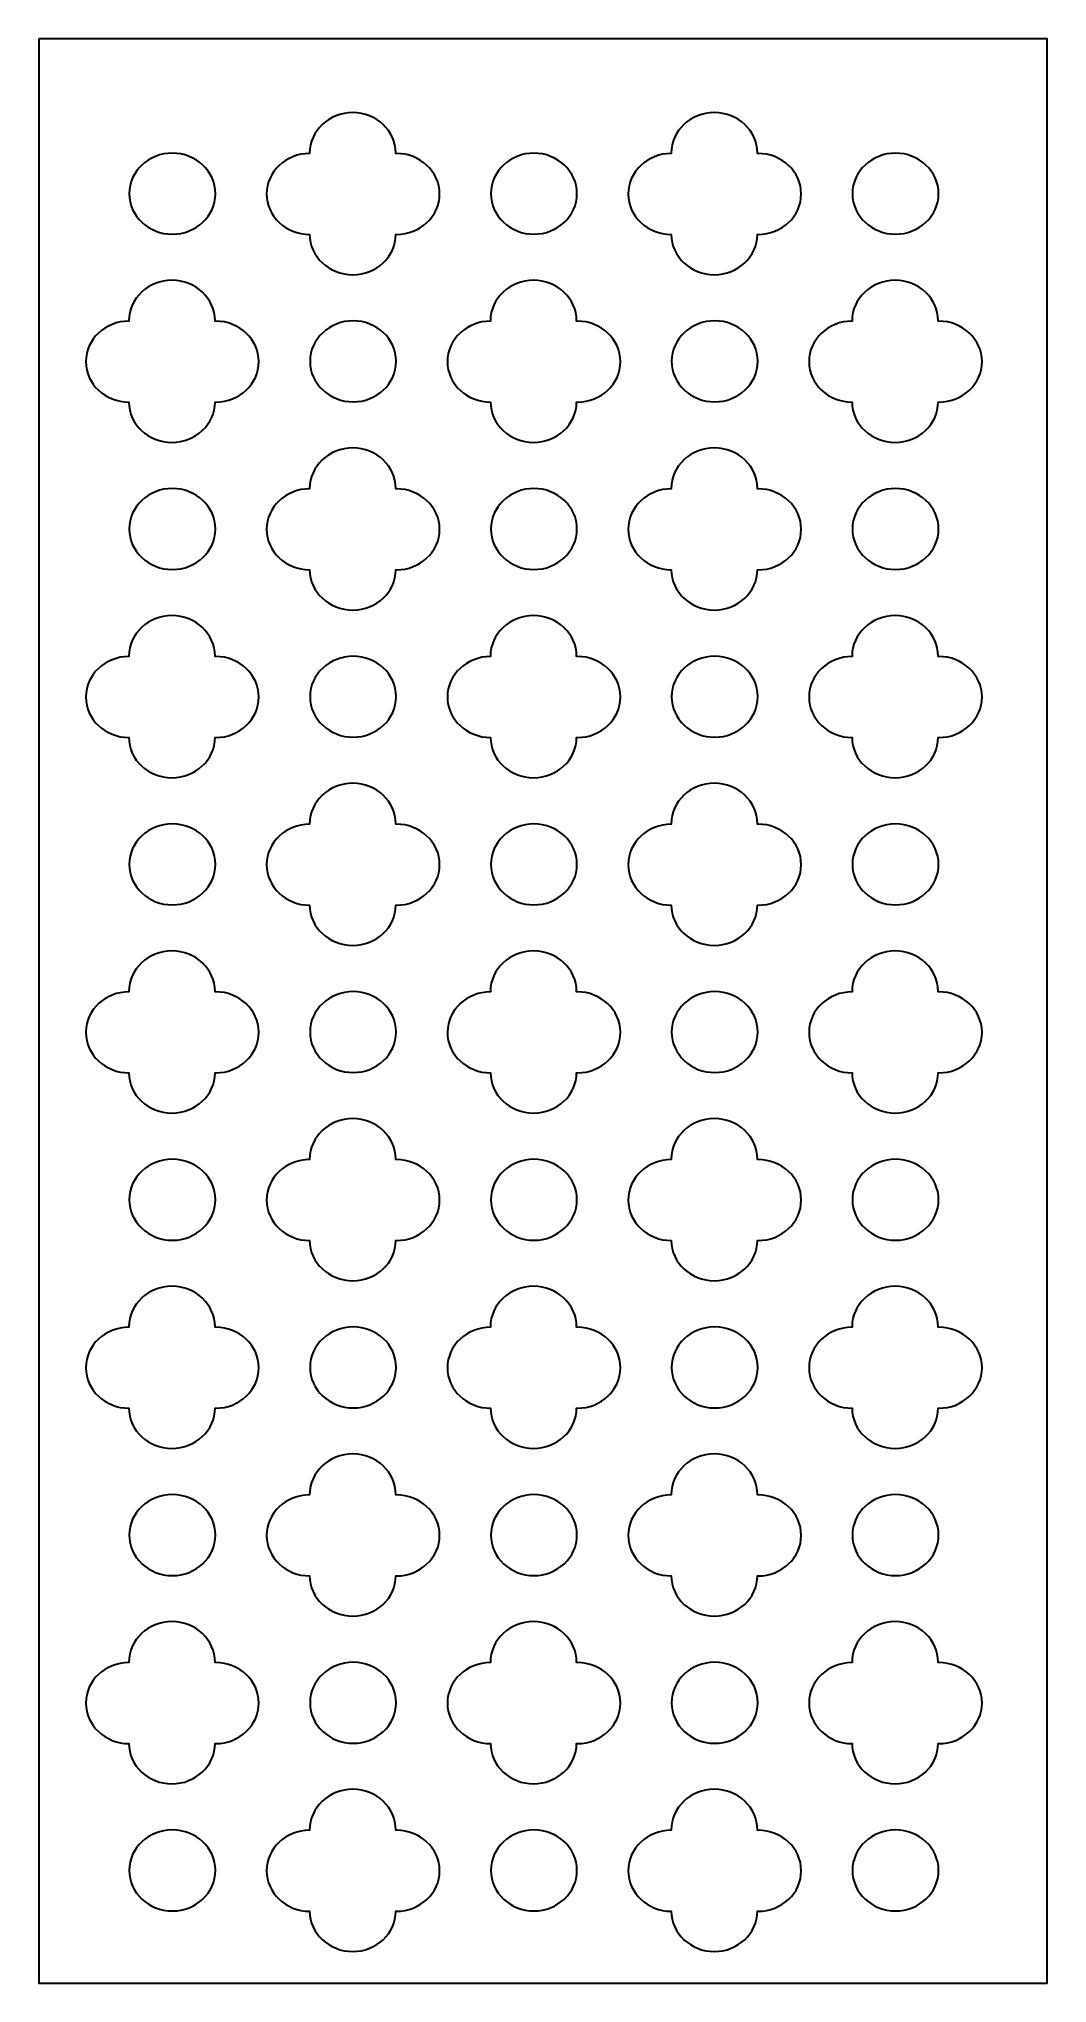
# Model space of a CAD drawing. Header units: centimetres. Extents: x -7.7 to -1.5, y -2.9 to 9.
import ezdxf

# ---------------------------------------------------------------- set-up
doc = ezdxf.new("R2010")
doc.units = ezdxf.units.CM
doc.header["$MEASUREMENT"] = 0
doc.layers.add('layer 1', color=7, linetype='Continuous')

msp = doc.modelspace()

# ---------------------------------------------------------------- linework, layer by layer
at = {"layer": 'layer 1', "color": 250, "lineweight": 30}
for points, knots in [([(-7.68091, 9.00077), (-7.68091, 9.00077), (-1.49953, 9.00077), (-1.49953, 9.00077), (-1.49953, 9.00077), (-1.49953, 5.02672), (-1.49953, 1.05266), (-1.49953, -2.9214), (-1.49953, -2.9214), (-1.49953, -2.9214), (-7.68091, -2.9214), (-7.68091, -2.9214), (-7.68091, -2.9214), (-7.68091, 1.05266), (-7.68091, 5.02672), (-7.68091, 9.00077)], [0, 0, 0, 0, 0.2, 0.2, 0.2, 0.2, 0.4, 0.4, 0.4, 0.4, 0.6, 0.6, 0.6, 0.6, 1, 1, 1, 1]), ([(-6.28475, 8.04976), (-6.28475, 8.18646), (-6.16627, 8.29793), (-6.02088, 8.29811), (-6.02088, 8.29811), (-6.02089, 8.29892), (-6.02091, 8.29973), (-6.02091, 8.30054), (-6.02091, 8.30054), (-6.02091, 8.43734), (-5.90225, 8.54889), (-5.7567, 8.54889), (-5.7567, 8.54889), (-5.61125, 8.54889), (-5.49259, 8.43734), (-5.49259, 8.30054), (-5.49259, 8.30054), (-5.49259, 8.29971), (-5.49261, 8.29888), (-5.49262, 8.29806), (-5.49262, 8.29806), (-5.49113, 8.29809), (-5.48963, 8.29811), (-5.48813, 8.29811), (-5.48813, 8.29811), (-5.34268, 8.29811), (-5.22402, 8.18656), (-5.22402, 8.04976), (-5.22402, 8.04976), (-5.22402, 7.91291), (-5.34268, 7.80136), (-5.48813, 7.80136), (-5.48813, 7.80136), (-5.48962, 7.80136), (-5.49112, 7.80139), (-5.49261, 7.80141), (-5.49261, 7.80141), (-5.49343, 7.66521), (-5.61175, 7.55443), (-5.7567, 7.55443), (-5.7567, 7.55443), (-5.90173, 7.55443), (-6.02004, 7.66519), (-6.02089, 7.80136), (-6.02089, 7.80136), (-6.16628, 7.80155), (-6.28475, 7.91303), (-6.28475, 8.04976)], [0, 0, 0, 0, 0.07692308, 0.07692308, 0.07692308, 0.07692308, 0.15384615, 0.15384615, 0.15384615, 0.15384615, 0.23076923, 0.23076923, 0.23076923, 0.23076923, 0.30769231, 0.30769231, 0.30769231, 0.30769231, 0.38461538, 0.38461538, 0.38461538, 0.38461538, 0.46153846, 0.46153846, 0.46153846, 0.46153846, 0.53846154, 0.53846154, 0.53846154, 0.53846154, 0.61538462, 0.61538462, 0.61538462, 0.61538462, 0.69230769, 0.69230769, 0.69230769, 0.69230769, 0.76923077, 0.76923077, 0.76923077, 0.76923077, 0.84615385, 0.84615385, 0.84615385, 0.84615385, 1, 1, 1, 1]), ([(-4.06783, 8.04976), (-4.06783, 8.18646), (-3.94936, 8.29793), (-3.80396, 8.29811), (-3.80396, 8.29811), (-3.80397, 8.29892), (-3.80399, 8.29973), (-3.80399, 8.30054), (-3.80399, 8.30054), (-3.80399, 8.43734), (-3.68533, 8.54889), (-3.53978, 8.54889), (-3.53978, 8.54889), (-3.39433, 8.54889), (-3.27567, 8.43734), (-3.27567, 8.30054), (-3.27567, 8.30054), (-3.27567, 8.29971), (-3.2757, 8.29888), (-3.2757, 8.29806), (-3.2757, 8.29806), (-3.27421, 8.29809), (-3.27271, 8.29811), (-3.27121, 8.29811), (-3.27121, 8.29811), (-3.12577, 8.29811), (-3.0071, 8.18656), (-3.0071, 8.04976), (-3.0071, 8.04976), (-3.0071, 7.91291), (-3.12577, 7.80136), (-3.27121, 7.80136), (-3.27121, 7.80136), (-3.27271, 7.80136), (-3.2742, 7.80139), (-3.27569, 7.80141), (-3.27569, 7.80141), (-3.27651, 7.66521), (-3.39484, 7.55443), (-3.53978, 7.55443), (-3.53978, 7.55443), (-3.68481, 7.55443), (-3.80312, 7.66519), (-3.80398, 7.80136), (-3.80398, 7.80136), (-3.94936, 7.80155), (-4.06783, 7.91303), (-4.06783, 8.04976)], [0, 0, 0, 0, 0.07692308, 0.07692308, 0.07692308, 0.07692308, 0.15384615, 0.15384615, 0.15384615, 0.15384615, 0.23076923, 0.23076923, 0.23076923, 0.23076923, 0.30769231, 0.30769231, 0.30769231, 0.30769231, 0.38461538, 0.38461538, 0.38461538, 0.38461538, 0.46153846, 0.46153846, 0.46153846, 0.46153846, 0.53846154, 0.53846154, 0.53846154, 0.53846154, 0.61538462, 0.61538462, 0.61538462, 0.61538462, 0.69230769, 0.69230769, 0.69230769, 0.69230769, 0.76923077, 0.76923077, 0.76923077, 0.76923077, 0.84615385, 0.84615385, 0.84615385, 0.84615385, 1, 1, 1, 1]), ([(-7.12701, 8.05169), (-7.12701, 8.18849), (-7.00834, 8.30004), (-6.86279, 8.30004), (-6.86279, 8.30004), (-6.71734, 8.30004), (-6.59868, 8.18849), (-6.59868, 8.05169), (-6.59868, 8.05169), (-6.59868, 7.91484), (-6.71734, 7.80329), (-6.86279, 7.80329), (-6.86279, 7.80329), (-7.00834, 7.80329), (-7.12701, 7.91484), (-7.12701, 8.05169)], [0, 0, 0, 0, 0.2, 0.2, 0.2, 0.2, 0.4, 0.4, 0.4, 0.4, 0.6, 0.6, 0.6, 0.6, 1, 1, 1, 1]), ([(-4.91009, 8.05169), (-4.91009, 8.18849), (-4.79143, 8.30004), (-4.64587, 8.30004), (-4.64587, 8.30004), (-4.50043, 8.30004), (-4.38177, 8.18849), (-4.38177, 8.05169), (-4.38177, 8.05169), (-4.38177, 7.91484), (-4.50043, 7.80329), (-4.64587, 7.80329), (-4.64587, 7.80329), (-4.79143, 7.80329), (-4.91009, 7.91484), (-4.91009, 8.05169)], [0, 0, 0, 0, 0.2, 0.2, 0.2, 0.2, 0.4, 0.4, 0.4, 0.4, 0.6, 0.6, 0.6, 0.6, 1, 1, 1, 1]), ([(-2.69317, 8.05169), (-2.69317, 8.18849), (-2.57451, 8.30004), (-2.42895, 8.30004), (-2.42895, 8.30004), (-2.28351, 8.30004), (-2.16485, 8.18849), (-2.16485, 8.05169), (-2.16485, 8.05169), (-2.16485, 7.91484), (-2.28351, 7.80329), (-2.42895, 7.80329), (-2.42895, 7.80329), (-2.57451, 7.80329), (-2.69317, 7.91484), (-2.69317, 8.05169)], [0, 0, 0, 0, 0.2, 0.2, 0.2, 0.2, 0.4, 0.4, 0.4, 0.4, 0.6, 0.6, 0.6, 0.6, 1, 1, 1, 1]), ([(-7.3932, 7.02157), (-7.3932, 7.15826), (-7.27473, 7.26974), (-7.12933, 7.26992), (-7.12933, 7.26992), (-7.12935, 7.27073), (-7.12937, 7.27154), (-7.12937, 7.27235), (-7.12937, 7.27235), (-7.12937, 7.40915), (-7.01071, 7.5207), (-6.86516, 7.5207), (-6.86516, 7.5207), (-6.71971, 7.5207), (-6.60105, 7.40915), (-6.60105, 7.27235), (-6.60105, 7.27235), (-6.60105, 7.27152), (-6.60107, 7.27069), (-6.60108, 7.26987), (-6.60108, 7.26987), (-6.59959, 7.26989), (-6.59809, 7.26992), (-6.59659, 7.26992), (-6.59659, 7.26992), (-6.45114, 7.26992), (-6.33248, 7.15837), (-6.33248, 7.02157), (-6.33248, 7.02157), (-6.33248, 6.88472), (-6.45114, 6.77316), (-6.59659, 6.77316), (-6.59659, 6.77316), (-6.59808, 6.77316), (-6.59957, 6.7732), (-6.60107, 6.77322), (-6.60107, 6.77322), (-6.60189, 6.63702), (-6.72021, 6.52624), (-6.86516, 6.52624), (-6.86516, 6.52624), (-7.01018, 6.52624), (-7.1285, 6.63699), (-7.12935, 6.77317), (-7.12935, 6.77317), (-7.27474, 6.77335), (-7.3932, 6.88483), (-7.3932, 7.02157)], [0, 0, 0, 0, 0.07692308, 0.07692308, 0.07692308, 0.07692308, 0.15384615, 0.15384615, 0.15384615, 0.15384615, 0.23076923, 0.23076923, 0.23076923, 0.23076923, 0.30769231, 0.30769231, 0.30769231, 0.30769231, 0.38461538, 0.38461538, 0.38461538, 0.38461538, 0.46153846, 0.46153846, 0.46153846, 0.46153846, 0.53846154, 0.53846154, 0.53846154, 0.53846154, 0.61538462, 0.61538462, 0.61538462, 0.61538462, 0.69230769, 0.69230769, 0.69230769, 0.69230769, 0.76923077, 0.76923077, 0.76923077, 0.76923077, 0.84615385, 0.84615385, 0.84615385, 0.84615385, 1, 1, 1, 1]), ([(-5.17629, 7.02157), (-5.17629, 7.15826), (-5.05781, 7.26974), (-4.91242, 7.26992), (-4.91242, 7.26992), (-4.91243, 7.27073), (-4.91245, 7.27154), (-4.91245, 7.27235), (-4.91245, 7.27235), (-4.91245, 7.40915), (-4.79379, 7.5207), (-4.64824, 7.5207), (-4.64824, 7.5207), (-4.50279, 7.5207), (-4.38413, 7.40915), (-4.38413, 7.27235), (-4.38413, 7.27235), (-4.38413, 7.27152), (-4.38416, 7.27069), (-4.38416, 7.26987), (-4.38416, 7.26987), (-4.38267, 7.26989), (-4.38117, 7.26992), (-4.37967, 7.26992), (-4.37967, 7.26992), (-4.23422, 7.26992), (-4.11556, 7.15837), (-4.11556, 7.02157), (-4.11556, 7.02157), (-4.11556, 6.88472), (-4.23422, 6.77316), (-4.37967, 6.77316), (-4.37967, 6.77316), (-4.38117, 6.77316), (-4.38266, 6.7732), (-4.38415, 6.77322), (-4.38415, 6.77322), (-4.38497, 6.63702), (-4.5033, 6.52624), (-4.64824, 6.52624), (-4.64824, 6.52624), (-4.79327, 6.52624), (-4.91158, 6.63699), (-4.91243, 6.77317), (-4.91243, 6.77317), (-5.05782, 6.77335), (-5.17629, 6.88483), (-5.17629, 7.02157)], [0, 0, 0, 0, 0.07692308, 0.07692308, 0.07692308, 0.07692308, 0.15384615, 0.15384615, 0.15384615, 0.15384615, 0.23076923, 0.23076923, 0.23076923, 0.23076923, 0.30769231, 0.30769231, 0.30769231, 0.30769231, 0.38461538, 0.38461538, 0.38461538, 0.38461538, 0.46153846, 0.46153846, 0.46153846, 0.46153846, 0.53846154, 0.53846154, 0.53846154, 0.53846154, 0.61538462, 0.61538462, 0.61538462, 0.61538462, 0.69230769, 0.69230769, 0.69230769, 0.69230769, 0.76923077, 0.76923077, 0.76923077, 0.76923077, 0.84615385, 0.84615385, 0.84615385, 0.84615385, 1, 1, 1, 1]), ([(-2.95937, 7.02157), (-2.95937, 7.15826), (-2.8409, 7.26974), (-2.6955, 7.26992), (-2.6955, 7.26992), (-2.69551, 7.27073), (-2.69554, 7.27154), (-2.69554, 7.27235), (-2.69554, 7.27235), (-2.69554, 7.40915), (-2.57688, 7.5207), (-2.43132, 7.5207), (-2.43132, 7.5207), (-2.28587, 7.5207), (-2.16721, 7.40915), (-2.16721, 7.27235), (-2.16721, 7.27235), (-2.16721, 7.27152), (-2.16724, 7.27069), (-2.16725, 7.26987), (-2.16725, 7.26987), (-2.16575, 7.26989), (-2.16426, 7.26992), (-2.16276, 7.26992), (-2.16276, 7.26992), (-2.01731, 7.26992), (-1.89865, 7.15837), (-1.89865, 7.02157), (-1.89865, 7.02157), (-1.89865, 6.88472), (-2.01731, 6.77316), (-2.16276, 6.77316), (-2.16276, 6.77316), (-2.16425, 6.77316), (-2.16574, 6.7732), (-2.16724, 6.77322), (-2.16724, 6.77322), (-2.16805, 6.63702), (-2.28638, 6.52624), (-2.43132, 6.52624), (-2.43132, 6.52624), (-2.57635, 6.52624), (-2.69467, 6.63699), (-2.69552, 6.77317), (-2.69552, 6.77317), (-2.84091, 6.77335), (-2.95937, 6.88483), (-2.95937, 7.02157)], [0, 0, 0, 0, 0.07692308, 0.07692308, 0.07692308, 0.07692308, 0.15384615, 0.15384615, 0.15384615, 0.15384615, 0.23076923, 0.23076923, 0.23076923, 0.23076923, 0.30769231, 0.30769231, 0.30769231, 0.30769231, 0.38461538, 0.38461538, 0.38461538, 0.38461538, 0.46153846, 0.46153846, 0.46153846, 0.46153846, 0.53846154, 0.53846154, 0.53846154, 0.53846154, 0.61538462, 0.61538462, 0.61538462, 0.61538462, 0.69230769, 0.69230769, 0.69230769, 0.69230769, 0.76923077, 0.76923077, 0.76923077, 0.76923077, 0.84615385, 0.84615385, 0.84615385, 0.84615385, 1, 1, 1, 1]), ([(-6.01855, 7.0235), (-6.01855, 7.1603), (-5.89989, 7.27185), (-5.75433, 7.27185), (-5.75433, 7.27185), (-5.60889, 7.27185), (-5.49022, 7.1603), (-5.49022, 7.0235), (-5.49022, 7.0235), (-5.49022, 6.88665), (-5.60889, 6.77509), (-5.75433, 6.77509), (-5.75433, 6.77509), (-5.89989, 6.77509), (-6.01855, 6.88665), (-6.01855, 7.0235)], [0, 0, 0, 0, 0.2, 0.2, 0.2, 0.2, 0.4, 0.4, 0.4, 0.4, 0.6, 0.6, 0.6, 0.6, 1, 1, 1, 1]), ([(-3.80163, 7.0235), (-3.80163, 7.1603), (-3.68297, 7.27185), (-3.53741, 7.27185), (-3.53741, 7.27185), (-3.39197, 7.27185), (-3.27331, 7.1603), (-3.27331, 7.0235), (-3.27331, 7.0235), (-3.27331, 6.88665), (-3.39197, 6.77509), (-3.53741, 6.77509), (-3.53741, 6.77509), (-3.68297, 6.77509), (-3.80163, 6.88665), (-3.80163, 7.0235)], [0, 0, 0, 0, 0.2, 0.2, 0.2, 0.2, 0.4, 0.4, 0.4, 0.4, 0.6, 0.6, 0.6, 0.6, 1, 1, 1, 1]), ([(-6.28475, 5.99338), (-6.28475, 6.13007), (-6.16627, 6.24154), (-6.02088, 6.24172), (-6.02088, 6.24172), (-6.02089, 6.24253), (-6.02091, 6.24335), (-6.02091, 6.24415), (-6.02091, 6.24415), (-6.02091, 6.38096), (-5.90225, 6.49251), (-5.7567, 6.49251), (-5.7567, 6.49251), (-5.61125, 6.49251), (-5.49259, 6.38096), (-5.49259, 6.24415), (-5.49259, 6.24415), (-5.49259, 6.24332), (-5.49261, 6.24251), (-5.49262, 6.24168), (-5.49262, 6.24168), (-5.49113, 6.2417), (-5.48963, 6.24173), (-5.48813, 6.24173), (-5.48813, 6.24173), (-5.34268, 6.24173), (-5.22402, 6.13018), (-5.22402, 5.99338), (-5.22402, 5.99338), (-5.22402, 5.85652), (-5.34268, 5.74497), (-5.48813, 5.74497), (-5.48813, 5.74497), (-5.48962, 5.74497), (-5.49112, 5.745), (-5.49261, 5.74503), (-5.49261, 5.74503), (-5.49343, 5.60883), (-5.61175, 5.49804), (-5.7567, 5.49804), (-5.7567, 5.49804), (-5.90173, 5.49804), (-6.02004, 5.6088), (-6.02089, 5.74498), (-6.02089, 5.74498), (-6.16628, 5.74516), (-6.28475, 5.85664), (-6.28475, 5.99338)], [0, 0, 0, 0, 0.07692308, 0.07692308, 0.07692308, 0.07692308, 0.15384615, 0.15384615, 0.15384615, 0.15384615, 0.23076923, 0.23076923, 0.23076923, 0.23076923, 0.30769231, 0.30769231, 0.30769231, 0.30769231, 0.38461538, 0.38461538, 0.38461538, 0.38461538, 0.46153846, 0.46153846, 0.46153846, 0.46153846, 0.53846154, 0.53846154, 0.53846154, 0.53846154, 0.61538462, 0.61538462, 0.61538462, 0.61538462, 0.69230769, 0.69230769, 0.69230769, 0.69230769, 0.76923077, 0.76923077, 0.76923077, 0.76923077, 0.84615385, 0.84615385, 0.84615385, 0.84615385, 1, 1, 1, 1]), ([(-4.06783, 5.99338), (-4.06783, 6.13007), (-3.94936, 6.24154), (-3.80396, 6.24172), (-3.80396, 6.24172), (-3.80397, 6.24253), (-3.80399, 6.24335), (-3.80399, 6.24415), (-3.80399, 6.24415), (-3.80399, 6.38096), (-3.68533, 6.49251), (-3.53978, 6.49251), (-3.53978, 6.49251), (-3.39433, 6.49251), (-3.27567, 6.38096), (-3.27567, 6.24415), (-3.27567, 6.24415), (-3.27567, 6.24332), (-3.2757, 6.24251), (-3.2757, 6.24168), (-3.2757, 6.24168), (-3.27421, 6.2417), (-3.27271, 6.24173), (-3.27121, 6.24173), (-3.27121, 6.24173), (-3.12577, 6.24173), (-3.0071, 6.13018), (-3.0071, 5.99338), (-3.0071, 5.99338), (-3.0071, 5.85652), (-3.12577, 5.74497), (-3.27121, 5.74497), (-3.27121, 5.74497), (-3.27271, 5.74497), (-3.2742, 5.745), (-3.27569, 5.74503), (-3.27569, 5.74503), (-3.27651, 5.60883), (-3.39484, 5.49804), (-3.53978, 5.49804), (-3.53978, 5.49804), (-3.68481, 5.49804), (-3.80312, 5.6088), (-3.80398, 5.74498), (-3.80398, 5.74498), (-3.94936, 5.74516), (-4.06783, 5.85664), (-4.06783, 5.99338)], [0, 0, 0, 0, 0.07692308, 0.07692308, 0.07692308, 0.07692308, 0.15384615, 0.15384615, 0.15384615, 0.15384615, 0.23076923, 0.23076923, 0.23076923, 0.23076923, 0.30769231, 0.30769231, 0.30769231, 0.30769231, 0.38461538, 0.38461538, 0.38461538, 0.38461538, 0.46153846, 0.46153846, 0.46153846, 0.46153846, 0.53846154, 0.53846154, 0.53846154, 0.53846154, 0.61538462, 0.61538462, 0.61538462, 0.61538462, 0.69230769, 0.69230769, 0.69230769, 0.69230769, 0.76923077, 0.76923077, 0.76923077, 0.76923077, 0.84615385, 0.84615385, 0.84615385, 0.84615385, 1, 1, 1, 1]), ([(-7.12701, 5.9953), (-7.12701, 6.13211), (-7.00834, 6.24366), (-6.86279, 6.24366), (-6.86279, 6.24366), (-6.71734, 6.24366), (-6.59868, 6.13211), (-6.59868, 5.9953), (-6.59868, 5.9953), (-6.59868, 5.85845), (-6.71734, 5.7469), (-6.86279, 5.7469), (-6.86279, 5.7469), (-7.00834, 5.7469), (-7.12701, 5.85845), (-7.12701, 5.9953)], [0, 0, 0, 0, 0.2, 0.2, 0.2, 0.2, 0.4, 0.4, 0.4, 0.4, 0.6, 0.6, 0.6, 0.6, 1, 1, 1, 1]), ([(-4.91009, 5.9953), (-4.91009, 6.13211), (-4.79143, 6.24366), (-4.64587, 6.24366), (-4.64587, 6.24366), (-4.50043, 6.24366), (-4.38177, 6.13211), (-4.38177, 5.9953), (-4.38177, 5.9953), (-4.38177, 5.85845), (-4.50043, 5.7469), (-4.64587, 5.7469), (-4.64587, 5.7469), (-4.79143, 5.7469), (-4.91009, 5.85845), (-4.91009, 5.9953)], [0, 0, 0, 0, 0.2, 0.2, 0.2, 0.2, 0.4, 0.4, 0.4, 0.4, 0.6, 0.6, 0.6, 0.6, 1, 1, 1, 1]), ([(-2.69317, 5.9953), (-2.69317, 6.13211), (-2.57451, 6.24366), (-2.42895, 6.24366), (-2.42895, 6.24366), (-2.28351, 6.24366), (-2.16485, 6.13211), (-2.16485, 5.9953), (-2.16485, 5.9953), (-2.16485, 5.85845), (-2.28351, 5.7469), (-2.42895, 5.7469), (-2.42895, 5.7469), (-2.57451, 5.7469), (-2.69317, 5.85845), (-2.69317, 5.9953)], [0, 0, 0, 0, 0.2, 0.2, 0.2, 0.2, 0.4, 0.4, 0.4, 0.4, 0.6, 0.6, 0.6, 0.6, 1, 1, 1, 1]), ([(-7.3932, 4.96518), (-7.3932, 5.10187), (-7.27473, 5.21336), (-7.12933, 5.21353), (-7.12933, 5.21353), (-7.12935, 5.21434), (-7.12937, 5.21515), (-7.12937, 5.21596), (-7.12937, 5.21596), (-7.12937, 5.35276), (-7.01071, 5.46431), (-6.86516, 5.46431), (-6.86516, 5.46431), (-6.71971, 5.46431), (-6.60105, 5.35276), (-6.60105, 5.21596), (-6.60105, 5.21596), (-6.60105, 5.21513), (-6.60107, 5.21431), (-6.60108, 5.21348), (-6.60108, 5.21348), (-6.59959, 5.21351), (-6.59809, 5.21354), (-6.59659, 5.21354), (-6.59659, 5.21354), (-6.45114, 5.21354), (-6.33248, 5.10198), (-6.33248, 4.96518), (-6.33248, 4.96518), (-6.33248, 4.82833), (-6.45114, 4.71678), (-6.59659, 4.71678), (-6.59659, 4.71678), (-6.59808, 4.71678), (-6.59957, 4.71681), (-6.60107, 4.71683), (-6.60107, 4.71683), (-6.60189, 4.58063), (-6.72021, 4.46985), (-6.86516, 4.46985), (-6.86516, 4.46985), (-7.01018, 4.46985), (-7.1285, 4.58061), (-7.12935, 4.71678), (-7.12935, 4.71678), (-7.27474, 4.71697), (-7.3932, 4.82844), (-7.3932, 4.96518)], [0, 0, 0, 0, 0.07692308, 0.07692308, 0.07692308, 0.07692308, 0.15384615, 0.15384615, 0.15384615, 0.15384615, 0.23076923, 0.23076923, 0.23076923, 0.23076923, 0.30769231, 0.30769231, 0.30769231, 0.30769231, 0.38461538, 0.38461538, 0.38461538, 0.38461538, 0.46153846, 0.46153846, 0.46153846, 0.46153846, 0.53846154, 0.53846154, 0.53846154, 0.53846154, 0.61538462, 0.61538462, 0.61538462, 0.61538462, 0.69230769, 0.69230769, 0.69230769, 0.69230769, 0.76923077, 0.76923077, 0.76923077, 0.76923077, 0.84615385, 0.84615385, 0.84615385, 0.84615385, 1, 1, 1, 1]), ([(-5.17629, 4.96518), (-5.17629, 5.10187), (-5.05781, 5.21336), (-4.91242, 5.21353), (-4.91242, 5.21353), (-4.91243, 5.21434), (-4.91245, 5.21515), (-4.91245, 5.21596), (-4.91245, 5.21596), (-4.91245, 5.35276), (-4.79379, 5.46431), (-4.64824, 5.46431), (-4.64824, 5.46431), (-4.50279, 5.46431), (-4.38413, 5.35276), (-4.38413, 5.21596), (-4.38413, 5.21596), (-4.38413, 5.21513), (-4.38416, 5.21431), (-4.38416, 5.21348), (-4.38416, 5.21348), (-4.38267, 5.21351), (-4.38117, 5.21354), (-4.37967, 5.21354), (-4.37967, 5.21354), (-4.23422, 5.21354), (-4.11556, 5.10198), (-4.11556, 4.96518), (-4.11556, 4.96518), (-4.11556, 4.82833), (-4.23422, 4.71678), (-4.37967, 4.71678), (-4.37967, 4.71678), (-4.38117, 4.71678), (-4.38266, 4.71681), (-4.38415, 4.71683), (-4.38415, 4.71683), (-4.38497, 4.58063), (-4.5033, 4.46985), (-4.64824, 4.46985), (-4.64824, 4.46985), (-4.79327, 4.46985), (-4.91158, 4.58061), (-4.91243, 4.71678), (-4.91243, 4.71678), (-5.05782, 4.71697), (-5.17629, 4.82844), (-5.17629, 4.96518)], [0, 0, 0, 0, 0.07692308, 0.07692308, 0.07692308, 0.07692308, 0.15384615, 0.15384615, 0.15384615, 0.15384615, 0.23076923, 0.23076923, 0.23076923, 0.23076923, 0.30769231, 0.30769231, 0.30769231, 0.30769231, 0.38461538, 0.38461538, 0.38461538, 0.38461538, 0.46153846, 0.46153846, 0.46153846, 0.46153846, 0.53846154, 0.53846154, 0.53846154, 0.53846154, 0.61538462, 0.61538462, 0.61538462, 0.61538462, 0.69230769, 0.69230769, 0.69230769, 0.69230769, 0.76923077, 0.76923077, 0.76923077, 0.76923077, 0.84615385, 0.84615385, 0.84615385, 0.84615385, 1, 1, 1, 1]), ([(-2.95937, 4.96518), (-2.95937, 5.10187), (-2.8409, 5.21336), (-2.6955, 5.21353), (-2.6955, 5.21353), (-2.69551, 5.21434), (-2.69554, 5.21515), (-2.69554, 5.21596), (-2.69554, 5.21596), (-2.69554, 5.35276), (-2.57688, 5.46431), (-2.43132, 5.46431), (-2.43132, 5.46431), (-2.28587, 5.46431), (-2.16721, 5.35276), (-2.16721, 5.21596), (-2.16721, 5.21596), (-2.16721, 5.21513), (-2.16724, 5.21431), (-2.16725, 5.21348), (-2.16725, 5.21348), (-2.16575, 5.21351), (-2.16426, 5.21354), (-2.16276, 5.21354), (-2.16276, 5.21354), (-2.01731, 5.21354), (-1.89865, 5.10198), (-1.89865, 4.96518), (-1.89865, 4.96518), (-1.89865, 4.82833), (-2.01731, 4.71678), (-2.16276, 4.71678), (-2.16276, 4.71678), (-2.16425, 4.71678), (-2.16574, 4.71681), (-2.16724, 4.71683), (-2.16724, 4.71683), (-2.16805, 4.58063), (-2.28638, 4.46985), (-2.43132, 4.46985), (-2.43132, 4.46985), (-2.57635, 4.46985), (-2.69467, 4.58061), (-2.69552, 4.71678), (-2.69552, 4.71678), (-2.84091, 4.71697), (-2.95937, 4.82844), (-2.95937, 4.96518)], [0, 0, 0, 0, 0.07692308, 0.07692308, 0.07692308, 0.07692308, 0.15384615, 0.15384615, 0.15384615, 0.15384615, 0.23076923, 0.23076923, 0.23076923, 0.23076923, 0.30769231, 0.30769231, 0.30769231, 0.30769231, 0.38461538, 0.38461538, 0.38461538, 0.38461538, 0.46153846, 0.46153846, 0.46153846, 0.46153846, 0.53846154, 0.53846154, 0.53846154, 0.53846154, 0.61538462, 0.61538462, 0.61538462, 0.61538462, 0.69230769, 0.69230769, 0.69230769, 0.69230769, 0.76923077, 0.76923077, 0.76923077, 0.76923077, 0.84615385, 0.84615385, 0.84615385, 0.84615385, 1, 1, 1, 1]), ([(-6.01855, 4.96711), (-6.01855, 5.10391), (-5.89989, 5.21546), (-5.75433, 5.21546), (-5.75433, 5.21546), (-5.60889, 5.21546), (-5.49022, 5.10391), (-5.49022, 4.96711), (-5.49022, 4.96711), (-5.49022, 4.83026), (-5.60889, 4.71871), (-5.75433, 4.71871), (-5.75433, 4.71871), (-5.89989, 4.71871), (-6.01855, 4.83026), (-6.01855, 4.96711)], [0, 0, 0, 0, 0.2, 0.2, 0.2, 0.2, 0.4, 0.4, 0.4, 0.4, 0.6, 0.6, 0.6, 0.6, 1, 1, 1, 1]), ([(-3.80163, 4.96711), (-3.80163, 5.10391), (-3.68297, 5.21546), (-3.53741, 5.21546), (-3.53741, 5.21546), (-3.39197, 5.21546), (-3.27331, 5.10391), (-3.27331, 4.96711), (-3.27331, 4.96711), (-3.27331, 4.83026), (-3.39197, 4.71871), (-3.53741, 4.71871), (-3.53741, 4.71871), (-3.68297, 4.71871), (-3.80163, 4.83026), (-3.80163, 4.96711)], [0, 0, 0, 0, 0.2, 0.2, 0.2, 0.2, 0.4, 0.4, 0.4, 0.4, 0.6, 0.6, 0.6, 0.6, 1, 1, 1, 1]), ([(-6.28475, 3.93699), (-6.28475, 4.07368), (-6.16627, 4.18516), (-6.02088, 4.18534), (-6.02088, 4.18534), (-6.02089, 4.18615), (-6.02091, 4.18696), (-6.02091, 4.18777), (-6.02091, 4.18777), (-6.02091, 4.32457), (-5.90225, 4.43612), (-5.7567, 4.43612), (-5.7567, 4.43612), (-5.61125, 4.43612), (-5.49259, 4.32457), (-5.49259, 4.18777), (-5.49259, 4.18777), (-5.49259, 4.18694), (-5.49261, 4.18612), (-5.49262, 4.18529), (-5.49262, 4.18529), (-5.49113, 4.18531), (-5.48963, 4.18534), (-5.48813, 4.18534), (-5.48813, 4.18534), (-5.34268, 4.18534), (-5.22402, 4.07379), (-5.22402, 3.93699), (-5.22402, 3.93699), (-5.22402, 3.80014), (-5.34268, 3.68859), (-5.48813, 3.68859), (-5.48813, 3.68859), (-5.48962, 3.68859), (-5.49112, 3.68861), (-5.49261, 3.68864), (-5.49261, 3.68864), (-5.49343, 3.55244), (-5.61175, 3.44166), (-5.7567, 3.44166), (-5.7567, 3.44166), (-5.90173, 3.44166), (-6.02004, 3.55241), (-6.02089, 3.68859), (-6.02089, 3.68859), (-6.16628, 3.68877), (-6.28475, 3.80025), (-6.28475, 3.93699)], [0, 0, 0, 0, 0.07692308, 0.07692308, 0.07692308, 0.07692308, 0.15384615, 0.15384615, 0.15384615, 0.15384615, 0.23076923, 0.23076923, 0.23076923, 0.23076923, 0.30769231, 0.30769231, 0.30769231, 0.30769231, 0.38461538, 0.38461538, 0.38461538, 0.38461538, 0.46153846, 0.46153846, 0.46153846, 0.46153846, 0.53846154, 0.53846154, 0.53846154, 0.53846154, 0.61538462, 0.61538462, 0.61538462, 0.61538462, 0.69230769, 0.69230769, 0.69230769, 0.69230769, 0.76923077, 0.76923077, 0.76923077, 0.76923077, 0.84615385, 0.84615385, 0.84615385, 0.84615385, 1, 1, 1, 1]), ([(-4.06783, 3.93699), (-4.06783, 4.07368), (-3.94936, 4.18516), (-3.80396, 4.18534), (-3.80396, 4.18534), (-3.80397, 4.18615), (-3.80399, 4.18696), (-3.80399, 4.18777), (-3.80399, 4.18777), (-3.80399, 4.32457), (-3.68533, 4.43612), (-3.53978, 4.43612), (-3.53978, 4.43612), (-3.39433, 4.43612), (-3.27567, 4.32457), (-3.27567, 4.18777), (-3.27567, 4.18777), (-3.27567, 4.18694), (-3.2757, 4.18612), (-3.2757, 4.18529), (-3.2757, 4.18529), (-3.27421, 4.18531), (-3.27271, 4.18534), (-3.27121, 4.18534), (-3.27121, 4.18534), (-3.12577, 4.18534), (-3.0071, 4.07379), (-3.0071, 3.93699), (-3.0071, 3.93699), (-3.0071, 3.80014), (-3.12577, 3.68859), (-3.27121, 3.68859), (-3.27121, 3.68859), (-3.27271, 3.68859), (-3.2742, 3.68861), (-3.27569, 3.68864), (-3.27569, 3.68864), (-3.27651, 3.55244), (-3.39484, 3.44166), (-3.53978, 3.44166), (-3.53978, 3.44166), (-3.68481, 3.44166), (-3.80312, 3.55241), (-3.80398, 3.68859), (-3.80398, 3.68859), (-3.94936, 3.68877), (-4.06783, 3.80025), (-4.06783, 3.93699)], [0, 0, 0, 0, 0.07692308, 0.07692308, 0.07692308, 0.07692308, 0.15384615, 0.15384615, 0.15384615, 0.15384615, 0.23076923, 0.23076923, 0.23076923, 0.23076923, 0.30769231, 0.30769231, 0.30769231, 0.30769231, 0.38461538, 0.38461538, 0.38461538, 0.38461538, 0.46153846, 0.46153846, 0.46153846, 0.46153846, 0.53846154, 0.53846154, 0.53846154, 0.53846154, 0.61538462, 0.61538462, 0.61538462, 0.61538462, 0.69230769, 0.69230769, 0.69230769, 0.69230769, 0.76923077, 0.76923077, 0.76923077, 0.76923077, 0.84615385, 0.84615385, 0.84615385, 0.84615385, 1, 1, 1, 1]), ([(-7.12701, 3.93892), (-7.12701, 4.07572), (-7.00834, 4.18727), (-6.86279, 4.18727), (-6.86279, 4.18727), (-6.71734, 4.18727), (-6.59868, 4.07572), (-6.59868, 3.93892), (-6.59868, 3.93892), (-6.59868, 3.80206), (-6.71734, 3.69051), (-6.86279, 3.69051), (-6.86279, 3.69051), (-7.00834, 3.69051), (-7.12701, 3.80206), (-7.12701, 3.93892)], [0, 0, 0, 0, 0.2, 0.2, 0.2, 0.2, 0.4, 0.4, 0.4, 0.4, 0.6, 0.6, 0.6, 0.6, 1, 1, 1, 1]), ([(-4.91009, 3.93892), (-4.91009, 4.07572), (-4.79143, 4.18727), (-4.64587, 4.18727), (-4.64587, 4.18727), (-4.50043, 4.18727), (-4.38177, 4.07572), (-4.38177, 3.93892), (-4.38177, 3.93892), (-4.38177, 3.80206), (-4.50043, 3.69051), (-4.64587, 3.69051), (-4.64587, 3.69051), (-4.79143, 3.69051), (-4.91009, 3.80206), (-4.91009, 3.93892)], [0, 0, 0, 0, 0.2, 0.2, 0.2, 0.2, 0.4, 0.4, 0.4, 0.4, 0.6, 0.6, 0.6, 0.6, 1, 1, 1, 1]), ([(-2.69317, 3.93892), (-2.69317, 4.07572), (-2.57451, 4.18727), (-2.42895, 4.18727), (-2.42895, 4.18727), (-2.28351, 4.18727), (-2.16485, 4.07572), (-2.16485, 3.93892), (-2.16485, 3.93892), (-2.16485, 3.80206), (-2.28351, 3.69051), (-2.42895, 3.69051), (-2.42895, 3.69051), (-2.57451, 3.69051), (-2.69317, 3.80206), (-2.69317, 3.93892)], [0, 0, 0, 0, 0.2, 0.2, 0.2, 0.2, 0.4, 0.4, 0.4, 0.4, 0.6, 0.6, 0.6, 0.6, 1, 1, 1, 1]), ([(-7.39318, 2.9107), (-7.39318, 2.91082), (-7.39317, 2.91095), (-7.39317, 2.91107), (-7.39317, 2.91107), (-7.39317, 2.91108), (-7.39317, 2.91108), (-7.39317, 2.91109), (-7.39317, 2.91109), (-7.39317, 2.91111), (-7.39317, 2.91114), (-7.39317, 2.91116), (-7.39317, 2.91116), (-7.39181, 3.04678), (-7.27389, 3.15697), (-7.12933, 3.15715), (-7.12933, 3.15715), (-7.12935, 3.15796), (-7.12937, 3.15876), (-7.12937, 3.15957), (-7.12937, 3.15957), (-7.12937, 3.29637), (-7.01071, 3.40793), (-6.86516, 3.40793), (-6.86516, 3.40793), (-6.71971, 3.40793), (-6.60105, 3.29637), (-6.60105, 3.15957), (-6.60105, 3.15957), (-6.60105, 3.15874), (-6.60107, 3.15792), (-6.60108, 3.15709), (-6.60108, 3.15709), (-6.59959, 3.15712), (-6.59809, 3.15715), (-6.59659, 3.15715), (-6.59659, 3.15715), (-6.45195, 3.15715), (-6.33383, 3.04684), (-6.33251, 2.91109), (-6.33251, 2.91109), (-6.33251, 2.91107), (-6.33251, 2.91105), (-6.33251, 2.91104), (-6.33251, 2.91104), (-6.33251, 2.91103), (-6.33251, 2.91102), (-6.33251, 2.91101), (-6.33251, 2.91101), (-6.33251, 2.9109), (-6.33251, 2.9108), (-6.33251, 2.9107), (-6.33251, 2.9107), (-6.3325, 2.91006), (-6.33248, 2.90943), (-6.33248, 2.9088), (-6.33248, 2.9088), (-6.33248, 2.77195), (-6.45114, 2.66039), (-6.59659, 2.66039), (-6.59659, 2.66039), (-6.59808, 2.66039), (-6.59957, 2.66043), (-6.60107, 2.66045), (-6.60107, 2.66045), (-6.60189, 2.52425), (-6.72021, 2.41347), (-6.86516, 2.41347), (-6.86516, 2.41347), (-7.01018, 2.41347), (-7.1285, 2.52422), (-7.12935, 2.6604), (-7.12935, 2.6604), (-7.27474, 2.66058), (-7.3932, 2.77206), (-7.3932, 2.9088), (-7.3932, 2.9088), (-7.3932, 2.90943), (-7.39319, 2.91006), (-7.39318, 2.9107)], [0, 0, 0, 0, 0.04761905, 0.04761905, 0.04761905, 0.04761905, 0.0952381, 0.0952381, 0.0952381, 0.0952381, 0.14285714, 0.14285714, 0.14285714, 0.14285714, 0.19047619, 0.19047619, 0.19047619, 0.19047619, 0.23809524, 0.23809524, 0.23809524, 0.23809524, 0.28571429, 0.28571429, 0.28571429, 0.28571429, 0.33333333, 0.33333333, 0.33333333, 0.33333333, 0.38095238, 0.38095238, 0.38095238, 0.38095238, 0.42857143, 0.42857143, 0.42857143, 0.42857143, 0.47619048, 0.47619048, 0.47619048, 0.47619048, 0.52380952, 0.52380952, 0.52380952, 0.52380952, 0.57142857, 0.57142857, 0.57142857, 0.57142857, 0.61904762, 0.61904762, 0.61904762, 0.61904762, 0.66666667, 0.66666667, 0.66666667, 0.66666667, 0.71428571, 0.71428571, 0.71428571, 0.71428571, 0.76190476, 0.76190476, 0.76190476, 0.76190476, 0.80952381, 0.80952381, 0.80952381, 0.80952381, 0.85714286, 0.85714286, 0.85714286, 0.85714286, 0.9047619, 0.9047619, 0.9047619, 0.9047619, 1, 1, 1, 1]), ([(-5.17626, 2.9107), (-5.17626, 2.91078), (-5.17626, 2.91086), (-5.17626, 2.91094), (-5.17626, 2.91094), (-5.17626, 2.91095), (-5.17626, 2.91097), (-5.17626, 2.91098), (-5.17626, 2.91098), (-5.17626, 2.91099), (-5.17626, 2.911), (-5.17626, 2.91101), (-5.17626, 2.91101), (-5.17498, 3.04669), (-5.05702, 3.15697), (-4.91242, 3.15715), (-4.91242, 3.15715), (-4.91243, 3.15796), (-4.91245, 3.15876), (-4.91245, 3.15957), (-4.91245, 3.15957), (-4.91245, 3.29637), (-4.79379, 3.40793), (-4.64824, 3.40793), (-4.64824, 3.40793), (-4.50279, 3.40793), (-4.38413, 3.29637), (-4.38413, 3.15957), (-4.38413, 3.15957), (-4.38413, 3.15874), (-4.38416, 3.15792), (-4.38416, 3.15709), (-4.38416, 3.15709), (-4.38267, 3.15712), (-4.38117, 3.15715), (-4.37967, 3.15715), (-4.37967, 3.15715), (-4.23499, 3.15715), (-4.11683, 3.04675), (-4.11559, 2.91094), (-4.11559, 2.91094), (-4.11559, 2.91093), (-4.11559, 2.91093), (-4.11559, 2.91093), (-4.11559, 2.91093), (-4.11559, 2.91091), (-4.11559, 2.91089), (-4.11559, 2.91088), (-4.11559, 2.91088), (-4.11559, 2.91082), (-4.11559, 2.91076), (-4.11559, 2.9107), (-4.11559, 2.9107), (-4.11559, 2.91006), (-4.11556, 2.90943), (-4.11556, 2.9088), (-4.11556, 2.9088), (-4.11556, 2.77195), (-4.23422, 2.66039), (-4.37967, 2.66039), (-4.37967, 2.66039), (-4.38117, 2.66039), (-4.38266, 2.66043), (-4.38415, 2.66045), (-4.38415, 2.66045), (-4.38497, 2.52425), (-4.5033, 2.41347), (-4.64824, 2.41347), (-4.64824, 2.41347), (-4.79327, 2.41347), (-4.91158, 2.52422), (-4.91243, 2.6604), (-4.91243, 2.6604), (-5.05782, 2.66058), (-5.17629, 2.77206), (-5.17629, 2.9088), (-5.17629, 2.9088), (-5.17629, 2.90943), (-5.17627, 2.91006), (-5.17626, 2.9107)], [0, 0, 0, 0, 0.04761905, 0.04761905, 0.04761905, 0.04761905, 0.0952381, 0.0952381, 0.0952381, 0.0952381, 0.14285714, 0.14285714, 0.14285714, 0.14285714, 0.19047619, 0.19047619, 0.19047619, 0.19047619, 0.23809524, 0.23809524, 0.23809524, 0.23809524, 0.28571429, 0.28571429, 0.28571429, 0.28571429, 0.33333333, 0.33333333, 0.33333333, 0.33333333, 0.38095238, 0.38095238, 0.38095238, 0.38095238, 0.42857143, 0.42857143, 0.42857143, 0.42857143, 0.47619048, 0.47619048, 0.47619048, 0.47619048, 0.52380952, 0.52380952, 0.52380952, 0.52380952, 0.57142857, 0.57142857, 0.57142857, 0.57142857, 0.61904762, 0.61904762, 0.61904762, 0.61904762, 0.66666667, 0.66666667, 0.66666667, 0.66666667, 0.71428571, 0.71428571, 0.71428571, 0.71428571, 0.76190476, 0.76190476, 0.76190476, 0.76190476, 0.80952381, 0.80952381, 0.80952381, 0.80952381, 0.85714286, 0.85714286, 0.85714286, 0.85714286, 0.9047619, 0.9047619, 0.9047619, 0.9047619, 1, 1, 1, 1]), ([(-2.95934, 2.9107), (-2.95934, 2.91073), (-2.95934, 2.91077), (-2.95934, 2.91081), (-2.95934, 2.91081), (-2.95934, 2.91082), (-2.95934, 2.91084), (-2.95934, 2.91086), (-2.95934, 2.91086), (-2.95934, 2.91086), (-2.95934, 2.91087), (-2.95934, 2.91087), (-2.95934, 2.91087), (-2.95815, 3.04661), (-2.84016, 3.15697), (-2.6955, 3.15715), (-2.6955, 3.15715), (-2.69551, 3.15796), (-2.69554, 3.15876), (-2.69554, 3.15957), (-2.69554, 3.15957), (-2.69554, 3.29637), (-2.57688, 3.40793), (-2.43132, 3.40793), (-2.43132, 3.40793), (-2.28587, 3.40793), (-2.16721, 3.29637), (-2.16721, 3.15957), (-2.16721, 3.15957), (-2.16721, 3.15874), (-2.16724, 3.15792), (-2.16725, 3.15709), (-2.16725, 3.15709), (-2.16575, 3.15712), (-2.16426, 3.15715), (-2.16276, 3.15715), (-2.16276, 3.15715), (-2.01803, 3.15715), (-1.89984, 3.0467), (-1.89868, 2.91082), (-1.89868, 2.91082), (-1.89868, 2.91081), (-1.89868, 2.9108), (-1.89868, 2.91078), (-1.89868, 2.91078), (-1.89868, 2.91077), (-1.89868, 2.91076), (-1.89868, 2.91075), (-1.89868, 2.91075), (-1.89868, 2.91073), (-1.89867, 2.91071), (-1.89867, 2.9107), (-1.89867, 2.9107), (-1.89867, 2.91006), (-1.89865, 2.90943), (-1.89865, 2.9088), (-1.89865, 2.9088), (-1.89865, 2.77195), (-2.01731, 2.66039), (-2.16276, 2.66039), (-2.16276, 2.66039), (-2.16425, 2.66039), (-2.16574, 2.66043), (-2.16724, 2.66045), (-2.16724, 2.66045), (-2.16805, 2.52425), (-2.28638, 2.41347), (-2.43132, 2.41347), (-2.43132, 2.41347), (-2.57635, 2.41347), (-2.69467, 2.52422), (-2.69552, 2.6604), (-2.69552, 2.6604), (-2.84091, 2.66058), (-2.95937, 2.77206), (-2.95937, 2.9088), (-2.95937, 2.9088), (-2.95937, 2.90943), (-2.95935, 2.91006), (-2.95934, 2.9107)], [0, 0, 0, 0, 0.04761905, 0.04761905, 0.04761905, 0.04761905, 0.0952381, 0.0952381, 0.0952381, 0.0952381, 0.14285714, 0.14285714, 0.14285714, 0.14285714, 0.19047619, 0.19047619, 0.19047619, 0.19047619, 0.23809524, 0.23809524, 0.23809524, 0.23809524, 0.28571429, 0.28571429, 0.28571429, 0.28571429, 0.33333333, 0.33333333, 0.33333333, 0.33333333, 0.38095238, 0.38095238, 0.38095238, 0.38095238, 0.42857143, 0.42857143, 0.42857143, 0.42857143, 0.47619048, 0.47619048, 0.47619048, 0.47619048, 0.52380952, 0.52380952, 0.52380952, 0.52380952, 0.57142857, 0.57142857, 0.57142857, 0.57142857, 0.61904762, 0.61904762, 0.61904762, 0.61904762, 0.66666667, 0.66666667, 0.66666667, 0.66666667, 0.71428571, 0.71428571, 0.71428571, 0.71428571, 0.76190476, 0.76190476, 0.76190476, 0.76190476, 0.80952381, 0.80952381, 0.80952381, 0.80952381, 0.85714286, 0.85714286, 0.85714286, 0.85714286, 0.9047619, 0.9047619, 0.9047619, 0.9047619, 1, 1, 1, 1]), ([(-6.01855, 2.9107), (-6.01855, 2.91071), (-6.01855, 2.91071), (-6.01855, 2.91072), (-6.01855, 2.91072), (-6.01855, 2.91081), (-6.01854, 2.9109), (-6.01854, 2.91099), (-6.01854, 2.91099), (-6.01854, 2.911), (-6.01854, 2.91101), (-6.01854, 2.91102), (-6.01854, 2.91102), (-6.01854, 2.91104), (-6.01854, 2.91105), (-6.01854, 2.91107), (-6.01854, 2.91107), (-6.01834, 3.04771), (-5.89976, 3.15908), (-5.75433, 3.15908), (-5.75433, 3.15908), (-5.609, 3.15908), (-5.49041, 3.0477), (-5.49023, 2.91103), (-5.49023, 2.91103), (-5.49023, 2.91102), (-5.49023, 2.91101), (-5.49023, 2.911), (-5.49023, 2.911), (-5.49023, 2.91098), (-5.49022, 2.91097), (-5.49022, 2.91096), (-5.49022, 2.91096), (-5.49022, 2.91088), (-5.49022, 2.9108), (-5.49022, 2.91072), (-5.49022, 2.91072), (-5.49022, 2.91071), (-5.49022, 2.91071), (-5.49022, 2.9107), (-5.49022, 2.9107), (-5.49024, 2.77386), (-5.60889, 2.66232), (-5.75433, 2.66232), (-5.75433, 2.66232), (-5.89987, 2.66232), (-6.01853, 2.77386), (-6.01855, 2.9107)], [0, 0, 0, 0, 0.07692308, 0.07692308, 0.07692308, 0.07692308, 0.15384615, 0.15384615, 0.15384615, 0.15384615, 0.23076923, 0.23076923, 0.23076923, 0.23076923, 0.30769231, 0.30769231, 0.30769231, 0.30769231, 0.38461538, 0.38461538, 0.38461538, 0.38461538, 0.46153846, 0.46153846, 0.46153846, 0.46153846, 0.53846154, 0.53846154, 0.53846154, 0.53846154, 0.61538462, 0.61538462, 0.61538462, 0.61538462, 0.69230769, 0.69230769, 0.69230769, 0.69230769, 0.76923077, 0.76923077, 0.76923077, 0.76923077, 0.84615385, 0.84615385, 0.84615385, 0.84615385, 1, 1, 1, 1]), ([(-3.80163, 2.9107), (-3.80163, 2.91071), (-3.80163, 2.91071), (-3.80163, 2.91072), (-3.80163, 2.91072), (-3.80163, 2.91077), (-3.80163, 2.91081), (-3.80163, 2.91086), (-3.80163, 2.91086), (-3.80162, 2.91088), (-3.80163, 2.91089), (-3.80163, 2.91091), (-3.80163, 2.91091), (-3.80163, 2.91091), (-3.80163, 2.91092), (-3.80163, 2.91092), (-3.80163, 2.91092), (-3.80151, 3.04763), (-3.6829, 3.15908), (-3.53741, 3.15908), (-3.53741, 3.15908), (-3.39203, 3.15908), (-3.27341, 3.04762), (-3.27331, 2.91089), (-3.27331, 2.91089), (-3.27331, 2.91088), (-3.27331, 2.91088), (-3.27331, 2.91088), (-3.27331, 2.91088), (-3.27331, 2.91086), (-3.27331, 2.91085), (-3.27331, 2.91083), (-3.27331, 2.91083), (-3.27331, 2.91079), (-3.27331, 2.91076), (-3.27331, 2.91072), (-3.27331, 2.91072), (-3.27331, 2.91071), (-3.27331, 2.91071), (-3.27331, 2.9107), (-3.27331, 2.9107), (-3.27332, 2.77386), (-3.39198, 2.66232), (-3.53741, 2.66232), (-3.53741, 2.66232), (-3.68296, 2.66232), (-3.80161, 2.77386), (-3.80163, 2.9107)], [0, 0, 0, 0, 0.07692308, 0.07692308, 0.07692308, 0.07692308, 0.15384615, 0.15384615, 0.15384615, 0.15384615, 0.23076923, 0.23076923, 0.23076923, 0.23076923, 0.30769231, 0.30769231, 0.30769231, 0.30769231, 0.38461538, 0.38461538, 0.38461538, 0.38461538, 0.46153846, 0.46153846, 0.46153846, 0.46153846, 0.53846154, 0.53846154, 0.53846154, 0.53846154, 0.61538462, 0.61538462, 0.61538462, 0.61538462, 0.69230769, 0.69230769, 0.69230769, 0.69230769, 0.76923077, 0.76923077, 0.76923077, 0.76923077, 0.84615385, 0.84615385, 0.84615385, 0.84615385, 1, 1, 1, 1]), ([(-6.28475, 1.8806), (-6.28475, 2.0173), (-6.16627, 2.12878), (-6.02088, 2.12896), (-6.02088, 2.12896), (-6.02089, 2.12977), (-6.02091, 2.13057), (-6.02091, 2.13138), (-6.02091, 2.13138), (-6.02091, 2.26818), (-5.90225, 2.37973), (-5.7567, 2.37973), (-5.7567, 2.37973), (-5.61125, 2.37973), (-5.49259, 2.26818), (-5.49259, 2.13138), (-5.49259, 2.13138), (-5.49259, 2.13056), (-5.49261, 2.12973), (-5.49262, 2.12891), (-5.49262, 2.12891), (-5.49113, 2.12893), (-5.48963, 2.12896), (-5.48813, 2.12896), (-5.48813, 2.12896), (-5.34268, 2.12896), (-5.22402, 2.0174), (-5.22402, 1.8806), (-5.22402, 1.8806), (-5.22402, 1.74376), (-5.34268, 1.6322), (-5.48813, 1.6322), (-5.48813, 1.6322), (-5.48962, 1.6322), (-5.49112, 1.63223), (-5.49261, 1.63225), (-5.49261, 1.63225), (-5.49343, 1.49606), (-5.61175, 1.38528), (-5.7567, 1.38528), (-5.7567, 1.38528), (-5.90173, 1.38528), (-6.02004, 1.49603), (-6.02089, 1.6322), (-6.02089, 1.6322), (-6.16628, 1.63239), (-6.28475, 1.74387), (-6.28475, 1.8806)], [0, 0, 0, 0, 0.07692308, 0.07692308, 0.07692308, 0.07692308, 0.15384615, 0.15384615, 0.15384615, 0.15384615, 0.23076923, 0.23076923, 0.23076923, 0.23076923, 0.30769231, 0.30769231, 0.30769231, 0.30769231, 0.38461538, 0.38461538, 0.38461538, 0.38461538, 0.46153846, 0.46153846, 0.46153846, 0.46153846, 0.53846154, 0.53846154, 0.53846154, 0.53846154, 0.61538462, 0.61538462, 0.61538462, 0.61538462, 0.69230769, 0.69230769, 0.69230769, 0.69230769, 0.76923077, 0.76923077, 0.76923077, 0.76923077, 0.84615385, 0.84615385, 0.84615385, 0.84615385, 1, 1, 1, 1]), ([(-4.06783, 1.8806), (-4.06783, 2.0173), (-3.94936, 2.12878), (-3.80396, 2.12896), (-3.80396, 2.12896), (-3.80397, 2.12977), (-3.80399, 2.13057), (-3.80399, 2.13138), (-3.80399, 2.13138), (-3.80399, 2.26818), (-3.68533, 2.37973), (-3.53978, 2.37973), (-3.53978, 2.37973), (-3.39433, 2.37973), (-3.27567, 2.26818), (-3.27567, 2.13138), (-3.27567, 2.13138), (-3.27567, 2.13056), (-3.2757, 2.12973), (-3.2757, 2.12891), (-3.2757, 2.12891), (-3.27421, 2.12893), (-3.27271, 2.12896), (-3.27121, 2.12896), (-3.27121, 2.12896), (-3.12577, 2.12896), (-3.0071, 2.0174), (-3.0071, 1.8806), (-3.0071, 1.8806), (-3.0071, 1.74376), (-3.12577, 1.6322), (-3.27121, 1.6322), (-3.27121, 1.6322), (-3.27271, 1.6322), (-3.2742, 1.63223), (-3.27569, 1.63225), (-3.27569, 1.63225), (-3.27651, 1.49606), (-3.39484, 1.38528), (-3.53978, 1.38528), (-3.53978, 1.38528), (-3.68481, 1.38528), (-3.80312, 1.49603), (-3.80398, 1.6322), (-3.80398, 1.6322), (-3.94936, 1.63239), (-4.06783, 1.74387), (-4.06783, 1.8806)], [0, 0, 0, 0, 0.07692308, 0.07692308, 0.07692308, 0.07692308, 0.15384615, 0.15384615, 0.15384615, 0.15384615, 0.23076923, 0.23076923, 0.23076923, 0.23076923, 0.30769231, 0.30769231, 0.30769231, 0.30769231, 0.38461538, 0.38461538, 0.38461538, 0.38461538, 0.46153846, 0.46153846, 0.46153846, 0.46153846, 0.53846154, 0.53846154, 0.53846154, 0.53846154, 0.61538462, 0.61538462, 0.61538462, 0.61538462, 0.69230769, 0.69230769, 0.69230769, 0.69230769, 0.76923077, 0.76923077, 0.76923077, 0.76923077, 0.84615385, 0.84615385, 0.84615385, 0.84615385, 1, 1, 1, 1]), ([(-7.12701, 1.88253), (-7.12701, 2.01933), (-7.00834, 2.13088), (-6.86279, 2.13088), (-6.86279, 2.13088), (-6.71734, 2.13088), (-6.59868, 2.01933), (-6.59868, 1.88253), (-6.59868, 1.88253), (-6.59868, 1.74568), (-6.71734, 1.63413), (-6.86279, 1.63413), (-6.86279, 1.63413), (-7.00834, 1.63413), (-7.12701, 1.74568), (-7.12701, 1.88253)], [0, 0, 0, 0, 0.2, 0.2, 0.2, 0.2, 0.4, 0.4, 0.4, 0.4, 0.6, 0.6, 0.6, 0.6, 1, 1, 1, 1]), ([(-4.91009, 1.88253), (-4.91009, 2.01933), (-4.79143, 2.13088), (-4.64587, 2.13088), (-4.64587, 2.13088), (-4.50043, 2.13088), (-4.38177, 2.01933), (-4.38177, 1.88253), (-4.38177, 1.88253), (-4.38177, 1.74568), (-4.50043, 1.63413), (-4.64587, 1.63413), (-4.64587, 1.63413), (-4.79143, 1.63413), (-4.91009, 1.74568), (-4.91009, 1.88253)], [0, 0, 0, 0, 0.2, 0.2, 0.2, 0.2, 0.4, 0.4, 0.4, 0.4, 0.6, 0.6, 0.6, 0.6, 1, 1, 1, 1]), ([(-2.69317, 1.88253), (-2.69317, 2.01933), (-2.57451, 2.13088), (-2.42895, 2.13088), (-2.42895, 2.13088), (-2.28351, 2.13088), (-2.16485, 2.01933), (-2.16485, 1.88253), (-2.16485, 1.88253), (-2.16485, 1.74568), (-2.28351, 1.63413), (-2.42895, 1.63413), (-2.42895, 1.63413), (-2.57451, 1.63413), (-2.69317, 1.74568), (-2.69317, 1.88253)], [0, 0, 0, 0, 0.2, 0.2, 0.2, 0.2, 0.4, 0.4, 0.4, 0.4, 0.6, 0.6, 0.6, 0.6, 1, 1, 1, 1]), ([(-7.3932, 0.85241), (-7.3932, 0.9891), (-7.27473, 1.10058), (-7.12933, 1.10076), (-7.12933, 1.10076), (-7.12935, 1.10157), (-7.12937, 1.10238), (-7.12937, 1.10319), (-7.12937, 1.10319), (-7.12937, 1.23999), (-7.01071, 1.35154), (-6.86516, 1.35154), (-6.86516, 1.35154), (-6.71971, 1.35154), (-6.60105, 1.23999), (-6.60105, 1.10319), (-6.60105, 1.10319), (-6.60105, 1.10236), (-6.60107, 1.10154), (-6.60108, 1.10071), (-6.60108, 1.10071), (-6.59959, 1.10073), (-6.59809, 1.10077), (-6.59659, 1.10077), (-6.59659, 1.10077), (-6.45114, 1.10077), (-6.33248, 0.98921), (-6.33248, 0.85241), (-6.33248, 0.85241), (-6.33248, 0.71556), (-6.45114, 0.60401), (-6.59659, 0.60401), (-6.59659, 0.60401), (-6.59808, 0.60401), (-6.59957, 0.60404), (-6.60107, 0.60406), (-6.60107, 0.60406), (-6.60189, 0.46786), (-6.72021, 0.35708), (-6.86516, 0.35708), (-6.86516, 0.35708), (-7.01018, 0.35708), (-7.1285, 0.46784), (-7.12935, 0.60401), (-7.12935, 0.60401), (-7.27474, 0.6042), (-7.3932, 0.71567), (-7.3932, 0.85241)], [0, 0, 0, 0, 0.07692308, 0.07692308, 0.07692308, 0.07692308, 0.15384615, 0.15384615, 0.15384615, 0.15384615, 0.23076923, 0.23076923, 0.23076923, 0.23076923, 0.30769231, 0.30769231, 0.30769231, 0.30769231, 0.38461538, 0.38461538, 0.38461538, 0.38461538, 0.46153846, 0.46153846, 0.46153846, 0.46153846, 0.53846154, 0.53846154, 0.53846154, 0.53846154, 0.61538462, 0.61538462, 0.61538462, 0.61538462, 0.69230769, 0.69230769, 0.69230769, 0.69230769, 0.76923077, 0.76923077, 0.76923077, 0.76923077, 0.84615385, 0.84615385, 0.84615385, 0.84615385, 1, 1, 1, 1]), ([(-5.17629, 0.85241), (-5.17629, 0.9891), (-5.05781, 1.10058), (-4.91242, 1.10076), (-4.91242, 1.10076), (-4.91243, 1.10157), (-4.91245, 1.10238), (-4.91245, 1.10319), (-4.91245, 1.10319), (-4.91245, 1.23999), (-4.79379, 1.35154), (-4.64824, 1.35154), (-4.64824, 1.35154), (-4.50279, 1.35154), (-4.38413, 1.23999), (-4.38413, 1.10319), (-4.38413, 1.10319), (-4.38413, 1.10236), (-4.38416, 1.10154), (-4.38416, 1.10071), (-4.38416, 1.10071), (-4.38267, 1.10073), (-4.38117, 1.10077), (-4.37967, 1.10077), (-4.37967, 1.10077), (-4.23422, 1.10077), (-4.11556, 0.98921), (-4.11556, 0.85241), (-4.11556, 0.85241), (-4.11556, 0.71556), (-4.23422, 0.60401), (-4.37967, 0.60401), (-4.37967, 0.60401), (-4.38117, 0.60401), (-4.38266, 0.60404), (-4.38415, 0.60406), (-4.38415, 0.60406), (-4.38497, 0.46786), (-4.5033, 0.35708), (-4.64824, 0.35708), (-4.64824, 0.35708), (-4.79327, 0.35708), (-4.91158, 0.46784), (-4.91243, 0.60401), (-4.91243, 0.60401), (-5.05782, 0.6042), (-5.17629, 0.71567), (-5.17629, 0.85241)], [0, 0, 0, 0, 0.07692308, 0.07692308, 0.07692308, 0.07692308, 0.15384615, 0.15384615, 0.15384615, 0.15384615, 0.23076923, 0.23076923, 0.23076923, 0.23076923, 0.30769231, 0.30769231, 0.30769231, 0.30769231, 0.38461538, 0.38461538, 0.38461538, 0.38461538, 0.46153846, 0.46153846, 0.46153846, 0.46153846, 0.53846154, 0.53846154, 0.53846154, 0.53846154, 0.61538462, 0.61538462, 0.61538462, 0.61538462, 0.69230769, 0.69230769, 0.69230769, 0.69230769, 0.76923077, 0.76923077, 0.76923077, 0.76923077, 0.84615385, 0.84615385, 0.84615385, 0.84615385, 1, 1, 1, 1]), ([(-2.95937, 0.85241), (-2.95937, 0.9891), (-2.8409, 1.10058), (-2.6955, 1.10076), (-2.6955, 1.10076), (-2.69551, 1.10157), (-2.69554, 1.10238), (-2.69554, 1.10319), (-2.69554, 1.10319), (-2.69554, 1.23999), (-2.57688, 1.35154), (-2.43132, 1.35154), (-2.43132, 1.35154), (-2.28587, 1.35154), (-2.16721, 1.23999), (-2.16721, 1.10319), (-2.16721, 1.10319), (-2.16721, 1.10236), (-2.16724, 1.10154), (-2.16725, 1.10071), (-2.16725, 1.10071), (-2.16575, 1.10073), (-2.16426, 1.10077), (-2.16276, 1.10077), (-2.16276, 1.10077), (-2.01731, 1.10077), (-1.89865, 0.98921), (-1.89865, 0.85241), (-1.89865, 0.85241), (-1.89865, 0.71556), (-2.01731, 0.60401), (-2.16276, 0.60401), (-2.16276, 0.60401), (-2.16425, 0.60401), (-2.16574, 0.60404), (-2.16724, 0.60406), (-2.16724, 0.60406), (-2.16805, 0.46786), (-2.28638, 0.35708), (-2.43132, 0.35708), (-2.43132, 0.35708), (-2.57635, 0.35708), (-2.69467, 0.46784), (-2.69552, 0.60401), (-2.69552, 0.60401), (-2.84091, 0.6042), (-2.95937, 0.71567), (-2.95937, 0.85241)], [0, 0, 0, 0, 0.07692308, 0.07692308, 0.07692308, 0.07692308, 0.15384615, 0.15384615, 0.15384615, 0.15384615, 0.23076923, 0.23076923, 0.23076923, 0.23076923, 0.30769231, 0.30769231, 0.30769231, 0.30769231, 0.38461538, 0.38461538, 0.38461538, 0.38461538, 0.46153846, 0.46153846, 0.46153846, 0.46153846, 0.53846154, 0.53846154, 0.53846154, 0.53846154, 0.61538462, 0.61538462, 0.61538462, 0.61538462, 0.69230769, 0.69230769, 0.69230769, 0.69230769, 0.76923077, 0.76923077, 0.76923077, 0.76923077, 0.84615385, 0.84615385, 0.84615385, 0.84615385, 1, 1, 1, 1]), ([(-6.01855, 0.85434), (-6.01855, 0.99114), (-5.89989, 1.10269), (-5.75433, 1.10269), (-5.75433, 1.10269), (-5.60889, 1.10269), (-5.49022, 0.99114), (-5.49022, 0.85434), (-5.49022, 0.85434), (-5.49022, 0.71749), (-5.60889, 0.60593), (-5.75433, 0.60593), (-5.75433, 0.60593), (-5.89989, 0.60593), (-6.01855, 0.71749), (-6.01855, 0.85434)], [0, 0, 0, 0, 0.2, 0.2, 0.2, 0.2, 0.4, 0.4, 0.4, 0.4, 0.6, 0.6, 0.6, 0.6, 1, 1, 1, 1]), ([(-3.80163, 0.85434), (-3.80163, 0.99114), (-3.68297, 1.10269), (-3.53741, 1.10269), (-3.53741, 1.10269), (-3.39197, 1.10269), (-3.27331, 0.99114), (-3.27331, 0.85434), (-3.27331, 0.85434), (-3.27331, 0.71749), (-3.39197, 0.60593), (-3.53741, 0.60593), (-3.53741, 0.60593), (-3.68297, 0.60593), (-3.80163, 0.71749), (-3.80163, 0.85434)], [0, 0, 0, 0, 0.2, 0.2, 0.2, 0.2, 0.4, 0.4, 0.4, 0.4, 0.6, 0.6, 0.6, 0.6, 1, 1, 1, 1]), ([(-6.28475, -0.17578), (-6.28475, -0.03909), (-6.16627, 0.07239), (-6.02088, 0.07257), (-6.02088, 0.07257), (-6.02089, 0.07338), (-6.02091, 0.07418), (-6.02091, 0.07499), (-6.02091, 0.07499), (-6.02091, 0.2118), (-5.90225, 0.32335), (-5.7567, 0.32335), (-5.7567, 0.32335), (-5.61125, 0.32335), (-5.49259, 0.2118), (-5.49259, 0.07499), (-5.49259, 0.07499), (-5.49259, 0.07417), (-5.49261, 0.07334), (-5.49262, 0.07252), (-5.49262, 0.07252), (-5.49113, 0.07255), (-5.48963, 0.07258), (-5.48813, 0.07258), (-5.48813, 0.07258), (-5.34268, 0.07258), (-5.22402, -0.03898), (-5.22402, -0.17578), (-5.22402, -0.17578), (-5.22402, -0.31263), (-5.34268, -0.42418), (-5.48813, -0.42418), (-5.48813, -0.42418), (-5.48962, -0.42418), (-5.49112, -0.42415), (-5.49261, -0.42413), (-5.49261, -0.42413), (-5.49343, -0.56033), (-5.61175, -0.67111), (-5.7567, -0.67111), (-5.7567, -0.67111), (-5.90173, -0.67111), (-6.02004, -0.56036), (-6.02089, -0.42418), (-6.02089, -0.42418), (-6.16628, -0.42399), (-6.28475, -0.31252), (-6.28475, -0.17578)], [0, 0, 0, 0, 0.07692308, 0.07692308, 0.07692308, 0.07692308, 0.15384615, 0.15384615, 0.15384615, 0.15384615, 0.23076923, 0.23076923, 0.23076923, 0.23076923, 0.30769231, 0.30769231, 0.30769231, 0.30769231, 0.38461538, 0.38461538, 0.38461538, 0.38461538, 0.46153846, 0.46153846, 0.46153846, 0.46153846, 0.53846154, 0.53846154, 0.53846154, 0.53846154, 0.61538462, 0.61538462, 0.61538462, 0.61538462, 0.69230769, 0.69230769, 0.69230769, 0.69230769, 0.76923077, 0.76923077, 0.76923077, 0.76923077, 0.84615385, 0.84615385, 0.84615385, 0.84615385, 1, 1, 1, 1]), ([(-4.06783, -0.17578), (-4.06783, -0.03909), (-3.94936, 0.07239), (-3.80396, 0.07257), (-3.80396, 0.07257), (-3.80397, 0.07338), (-3.80399, 0.07418), (-3.80399, 0.07499), (-3.80399, 0.07499), (-3.80399, 0.2118), (-3.68533, 0.32335), (-3.53978, 0.32335), (-3.53978, 0.32335), (-3.39433, 0.32335), (-3.27567, 0.2118), (-3.27567, 0.07499), (-3.27567, 0.07499), (-3.27567, 0.07417), (-3.2757, 0.07334), (-3.2757, 0.07252), (-3.2757, 0.07252), (-3.27421, 0.07255), (-3.27271, 0.07258), (-3.27121, 0.07258), (-3.27121, 0.07258), (-3.12577, 0.07258), (-3.0071, -0.03898), (-3.0071, -0.17578), (-3.0071, -0.17578), (-3.0071, -0.31263), (-3.12577, -0.42418), (-3.27121, -0.42418), (-3.27121, -0.42418), (-3.27271, -0.42418), (-3.2742, -0.42415), (-3.27569, -0.42413), (-3.27569, -0.42413), (-3.27651, -0.56033), (-3.39484, -0.67111), (-3.53978, -0.67111), (-3.53978, -0.67111), (-3.68481, -0.67111), (-3.80312, -0.56036), (-3.80398, -0.42418), (-3.80398, -0.42418), (-3.94936, -0.42399), (-4.06783, -0.31252), (-4.06783, -0.17578)], [0, 0, 0, 0, 0.07692308, 0.07692308, 0.07692308, 0.07692308, 0.15384615, 0.15384615, 0.15384615, 0.15384615, 0.23076923, 0.23076923, 0.23076923, 0.23076923, 0.30769231, 0.30769231, 0.30769231, 0.30769231, 0.38461538, 0.38461538, 0.38461538, 0.38461538, 0.46153846, 0.46153846, 0.46153846, 0.46153846, 0.53846154, 0.53846154, 0.53846154, 0.53846154, 0.61538462, 0.61538462, 0.61538462, 0.61538462, 0.69230769, 0.69230769, 0.69230769, 0.69230769, 0.76923077, 0.76923077, 0.76923077, 0.76923077, 0.84615385, 0.84615385, 0.84615385, 0.84615385, 1, 1, 1, 1]), ([(-7.12701, -0.17386), (-7.12701, -0.03706), (-7.00834, 0.0745), (-6.86279, 0.0745), (-6.86279, 0.0745), (-6.71734, 0.0745), (-6.59868, -0.03706), (-6.59868, -0.17386), (-6.59868, -0.17386), (-6.59868, -0.31071), (-6.71734, -0.42226), (-6.86279, -0.42226), (-6.86279, -0.42226), (-7.00834, -0.42226), (-7.12701, -0.31071), (-7.12701, -0.17386)], [0, 0, 0, 0, 0.2, 0.2, 0.2, 0.2, 0.4, 0.4, 0.4, 0.4, 0.6, 0.6, 0.6, 0.6, 1, 1, 1, 1]), ([(-4.91009, -0.17386), (-4.91009, -0.03706), (-4.79143, 0.0745), (-4.64587, 0.0745), (-4.64587, 0.0745), (-4.50043, 0.0745), (-4.38177, -0.03706), (-4.38177, -0.17386), (-4.38177, -0.17386), (-4.38177, -0.31071), (-4.50043, -0.42226), (-4.64587, -0.42226), (-4.64587, -0.42226), (-4.79143, -0.42226), (-4.91009, -0.31071), (-4.91009, -0.17386)], [0, 0, 0, 0, 0.2, 0.2, 0.2, 0.2, 0.4, 0.4, 0.4, 0.4, 0.6, 0.6, 0.6, 0.6, 1, 1, 1, 1]), ([(-2.69317, -0.17386), (-2.69317, -0.03706), (-2.57451, 0.0745), (-2.42895, 0.0745), (-2.42895, 0.0745), (-2.28351, 0.0745), (-2.16485, -0.03706), (-2.16485, -0.17386), (-2.16485, -0.17386), (-2.16485, -0.31071), (-2.28351, -0.42226), (-2.42895, -0.42226), (-2.42895, -0.42226), (-2.57451, -0.42226), (-2.69317, -0.31071), (-2.69317, -0.17386)], [0, 0, 0, 0, 0.2, 0.2, 0.2, 0.2, 0.4, 0.4, 0.4, 0.4, 0.6, 0.6, 0.6, 0.6, 1, 1, 1, 1]), ([(-7.3932, -1.20397), (-7.3932, -1.06728), (-7.27473, -0.9558), (-7.12933, -0.95562), (-7.12933, -0.95562), (-7.12935, -0.95481), (-7.12937, -0.95401), (-7.12937, -0.95319), (-7.12937, -0.95319), (-7.12937, -0.81639), (-7.01071, -0.70484), (-6.86516, -0.70484), (-6.86516, -0.70484), (-6.71971, -0.70484), (-6.60105, -0.81639), (-6.60105, -0.95319), (-6.60105, -0.95319), (-6.60105, -0.95402), (-6.60107, -0.95485), (-6.60108, -0.95567), (-6.60108, -0.95567), (-6.59959, -0.95565), (-6.59809, -0.95562), (-6.59659, -0.95562), (-6.59659, -0.95562), (-6.45114, -0.95562), (-6.33248, -1.06717), (-6.33248, -1.20397), (-6.33248, -1.20397), (-6.33248, -1.34082), (-6.45114, -1.45238), (-6.59659, -1.45238), (-6.59659, -1.45238), (-6.59808, -1.45238), (-6.59957, -1.45235), (-6.60107, -1.45232), (-6.60107, -1.45232), (-6.60189, -1.58852), (-6.72021, -1.6993), (-6.86516, -1.6993), (-6.86516, -1.6993), (-7.01018, -1.6993), (-7.1285, -1.58855), (-7.12935, -1.45237), (-7.12935, -1.45237), (-7.27474, -1.45219), (-7.3932, -1.34071), (-7.3932, -1.20397)], [0, 0, 0, 0, 0.07692308, 0.07692308, 0.07692308, 0.07692308, 0.15384615, 0.15384615, 0.15384615, 0.15384615, 0.23076923, 0.23076923, 0.23076923, 0.23076923, 0.30769231, 0.30769231, 0.30769231, 0.30769231, 0.38461538, 0.38461538, 0.38461538, 0.38461538, 0.46153846, 0.46153846, 0.46153846, 0.46153846, 0.53846154, 0.53846154, 0.53846154, 0.53846154, 0.61538462, 0.61538462, 0.61538462, 0.61538462, 0.69230769, 0.69230769, 0.69230769, 0.69230769, 0.76923077, 0.76923077, 0.76923077, 0.76923077, 0.84615385, 0.84615385, 0.84615385, 0.84615385, 1, 1, 1, 1]), ([(-5.17629, -1.20397), (-5.17629, -1.06728), (-5.05781, -0.9558), (-4.91242, -0.95562), (-4.91242, -0.95562), (-4.91243, -0.95481), (-4.91245, -0.95401), (-4.91245, -0.95319), (-4.91245, -0.95319), (-4.91245, -0.81639), (-4.79379, -0.70484), (-4.64824, -0.70484), (-4.64824, -0.70484), (-4.50279, -0.70484), (-4.38413, -0.81639), (-4.38413, -0.95319), (-4.38413, -0.95319), (-4.38413, -0.95402), (-4.38416, -0.95485), (-4.38416, -0.95567), (-4.38416, -0.95567), (-4.38267, -0.95565), (-4.38117, -0.95562), (-4.37967, -0.95562), (-4.37967, -0.95562), (-4.23422, -0.95562), (-4.11556, -1.06717), (-4.11556, -1.20397), (-4.11556, -1.20397), (-4.11556, -1.34082), (-4.23422, -1.45238), (-4.37967, -1.45238), (-4.37967, -1.45238), (-4.38117, -1.45238), (-4.38266, -1.45235), (-4.38415, -1.45232), (-4.38415, -1.45232), (-4.38497, -1.58852), (-4.5033, -1.6993), (-4.64824, -1.6993), (-4.64824, -1.6993), (-4.79327, -1.6993), (-4.91158, -1.58855), (-4.91243, -1.45237), (-4.91243, -1.45237), (-5.05782, -1.45219), (-5.17629, -1.34071), (-5.17629, -1.20397)], [0, 0, 0, 0, 0.07692308, 0.07692308, 0.07692308, 0.07692308, 0.15384615, 0.15384615, 0.15384615, 0.15384615, 0.23076923, 0.23076923, 0.23076923, 0.23076923, 0.30769231, 0.30769231, 0.30769231, 0.30769231, 0.38461538, 0.38461538, 0.38461538, 0.38461538, 0.46153846, 0.46153846, 0.46153846, 0.46153846, 0.53846154, 0.53846154, 0.53846154, 0.53846154, 0.61538462, 0.61538462, 0.61538462, 0.61538462, 0.69230769, 0.69230769, 0.69230769, 0.69230769, 0.76923077, 0.76923077, 0.76923077, 0.76923077, 0.84615385, 0.84615385, 0.84615385, 0.84615385, 1, 1, 1, 1]), ([(-2.95937, -1.20397), (-2.95937, -1.06728), (-2.8409, -0.9558), (-2.6955, -0.95562), (-2.6955, -0.95562), (-2.69551, -0.95481), (-2.69554, -0.95401), (-2.69554, -0.95319), (-2.69554, -0.95319), (-2.69554, -0.81639), (-2.57688, -0.70484), (-2.43132, -0.70484), (-2.43132, -0.70484), (-2.28587, -0.70484), (-2.16721, -0.81639), (-2.16721, -0.95319), (-2.16721, -0.95319), (-2.16721, -0.95402), (-2.16724, -0.95485), (-2.16725, -0.95567), (-2.16725, -0.95567), (-2.16575, -0.95565), (-2.16426, -0.95562), (-2.16276, -0.95562), (-2.16276, -0.95562), (-2.01731, -0.95562), (-1.89865, -1.06717), (-1.89865, -1.20397), (-1.89865, -1.20397), (-1.89865, -1.34082), (-2.01731, -1.45238), (-2.16276, -1.45238), (-2.16276, -1.45238), (-2.16425, -1.45238), (-2.16574, -1.45235), (-2.16724, -1.45232), (-2.16724, -1.45232), (-2.16805, -1.58852), (-2.28638, -1.6993), (-2.43132, -1.6993), (-2.43132, -1.6993), (-2.57635, -1.6993), (-2.69467, -1.58855), (-2.69552, -1.45237), (-2.69552, -1.45237), (-2.84091, -1.45219), (-2.95937, -1.34071), (-2.95937, -1.20397)], [0, 0, 0, 0, 0.07692308, 0.07692308, 0.07692308, 0.07692308, 0.15384615, 0.15384615, 0.15384615, 0.15384615, 0.23076923, 0.23076923, 0.23076923, 0.23076923, 0.30769231, 0.30769231, 0.30769231, 0.30769231, 0.38461538, 0.38461538, 0.38461538, 0.38461538, 0.46153846, 0.46153846, 0.46153846, 0.46153846, 0.53846154, 0.53846154, 0.53846154, 0.53846154, 0.61538462, 0.61538462, 0.61538462, 0.61538462, 0.69230769, 0.69230769, 0.69230769, 0.69230769, 0.76923077, 0.76923077, 0.76923077, 0.76923077, 0.84615385, 0.84615385, 0.84615385, 0.84615385, 1, 1, 1, 1]), ([(-6.01855, -1.20205), (-6.01855, -1.06525), (-5.89989, -0.9537), (-5.75433, -0.9537), (-5.75433, -0.9537), (-5.60889, -0.9537), (-5.49022, -1.06525), (-5.49022, -1.20205), (-5.49022, -1.20205), (-5.49022, -1.3389), (-5.60889, -1.45045), (-5.75433, -1.45045), (-5.75433, -1.45045), (-5.89989, -1.45045), (-6.01855, -1.3389), (-6.01855, -1.20205)], [0, 0, 0, 0, 0.2, 0.2, 0.2, 0.2, 0.4, 0.4, 0.4, 0.4, 0.6, 0.6, 0.6, 0.6, 1, 1, 1, 1]), ([(-3.80163, -1.20205), (-3.80163, -1.06525), (-3.68297, -0.9537), (-3.53741, -0.9537), (-3.53741, -0.9537), (-3.39197, -0.9537), (-3.27331, -1.06525), (-3.27331, -1.20205), (-3.27331, -1.20205), (-3.27331, -1.3389), (-3.39197, -1.45045), (-3.53741, -1.45045), (-3.53741, -1.45045), (-3.68297, -1.45045), (-3.80163, -1.3389), (-3.80163, -1.20205)], [0, 0, 0, 0, 0.2, 0.2, 0.2, 0.2, 0.4, 0.4, 0.4, 0.4, 0.6, 0.6, 0.6, 0.6, 1, 1, 1, 1]), ([(-6.28475, -2.23217), (-6.28475, -2.09547), (-6.16627, -1.98399), (-6.02088, -1.98382), (-6.02088, -1.98382), (-6.02089, -1.98301), (-6.02091, -1.9822), (-6.02091, -1.98139), (-6.02091, -1.98139), (-6.02091, -1.84459), (-5.90225, -1.73303), (-5.7567, -1.73303), (-5.7567, -1.73303), (-5.61125, -1.73303), (-5.49259, -1.84459), (-5.49259, -1.98139), (-5.49259, -1.98139), (-5.49259, -1.98222), (-5.49261, -1.98304), (-5.49262, -1.98387), (-5.49262, -1.98387), (-5.49113, -1.98384), (-5.48963, -1.98381), (-5.48813, -1.98381), (-5.48813, -1.98381), (-5.34268, -1.98381), (-5.22402, -2.09536), (-5.22402, -2.23217), (-5.22402, -2.23217), (-5.22402, -2.36902), (-5.34268, -2.48057), (-5.48813, -2.48057), (-5.48813, -2.48057), (-5.48962, -2.48057), (-5.49112, -2.48054), (-5.49261, -2.48051), (-5.49261, -2.48051), (-5.49343, -2.61671), (-5.61175, -2.7275), (-5.7567, -2.7275), (-5.7567, -2.7275), (-5.90173, -2.7275), (-6.02004, -2.61674), (-6.02089, -2.48056), (-6.02089, -2.48056), (-6.16628, -2.48038), (-6.28475, -2.3689), (-6.28475, -2.23217)], [0, 0, 0, 0, 0.07692308, 0.07692308, 0.07692308, 0.07692308, 0.15384615, 0.15384615, 0.15384615, 0.15384615, 0.23076923, 0.23076923, 0.23076923, 0.23076923, 0.30769231, 0.30769231, 0.30769231, 0.30769231, 0.38461538, 0.38461538, 0.38461538, 0.38461538, 0.46153846, 0.46153846, 0.46153846, 0.46153846, 0.53846154, 0.53846154, 0.53846154, 0.53846154, 0.61538462, 0.61538462, 0.61538462, 0.61538462, 0.69230769, 0.69230769, 0.69230769, 0.69230769, 0.76923077, 0.76923077, 0.76923077, 0.76923077, 0.84615385, 0.84615385, 0.84615385, 0.84615385, 1, 1, 1, 1]), ([(-4.06783, -2.23217), (-4.06783, -2.09547), (-3.94936, -1.98399), (-3.80396, -1.98382), (-3.80396, -1.98382), (-3.80397, -1.98301), (-3.80399, -1.9822), (-3.80399, -1.98139), (-3.80399, -1.98139), (-3.80399, -1.84459), (-3.68533, -1.73303), (-3.53978, -1.73303), (-3.53978, -1.73303), (-3.39433, -1.73303), (-3.27567, -1.84459), (-3.27567, -1.98139), (-3.27567, -1.98139), (-3.27567, -1.98222), (-3.2757, -1.98304), (-3.2757, -1.98387), (-3.2757, -1.98387), (-3.27421, -1.98384), (-3.27271, -1.98381), (-3.27121, -1.98381), (-3.27121, -1.98381), (-3.12577, -1.98381), (-3.0071, -2.09536), (-3.0071, -2.23217), (-3.0071, -2.23217), (-3.0071, -2.36902), (-3.12577, -2.48057), (-3.27121, -2.48057), (-3.27121, -2.48057), (-3.27271, -2.48057), (-3.2742, -2.48054), (-3.27569, -2.48051), (-3.27569, -2.48051), (-3.27651, -2.61671), (-3.39484, -2.7275), (-3.53978, -2.7275), (-3.53978, -2.7275), (-3.68481, -2.7275), (-3.80312, -2.61674), (-3.80398, -2.48056), (-3.80398, -2.48056), (-3.94936, -2.48038), (-4.06783, -2.3689), (-4.06783, -2.23217)], [0, 0, 0, 0, 0.07692308, 0.07692308, 0.07692308, 0.07692308, 0.15384615, 0.15384615, 0.15384615, 0.15384615, 0.23076923, 0.23076923, 0.23076923, 0.23076923, 0.30769231, 0.30769231, 0.30769231, 0.30769231, 0.38461538, 0.38461538, 0.38461538, 0.38461538, 0.46153846, 0.46153846, 0.46153846, 0.46153846, 0.53846154, 0.53846154, 0.53846154, 0.53846154, 0.61538462, 0.61538462, 0.61538462, 0.61538462, 0.69230769, 0.69230769, 0.69230769, 0.69230769, 0.76923077, 0.76923077, 0.76923077, 0.76923077, 0.84615385, 0.84615385, 0.84615385, 0.84615385, 1, 1, 1, 1]), ([(-7.12701, -2.23024), (-7.12701, -2.09344), (-7.00834, -1.98189), (-6.86279, -1.98189), (-6.86279, -1.98189), (-6.71734, -1.98189), (-6.59868, -2.09344), (-6.59868, -2.23024), (-6.59868, -2.23024), (-6.59868, -2.36709), (-6.71734, -2.47865), (-6.86279, -2.47865), (-6.86279, -2.47865), (-7.00834, -2.47865), (-7.12701, -2.36709), (-7.12701, -2.23024)], [0, 0, 0, 0, 0.2, 0.2, 0.2, 0.2, 0.4, 0.4, 0.4, 0.4, 0.6, 0.6, 0.6, 0.6, 1, 1, 1, 1]), ([(-4.91009, -2.23024), (-4.91009, -2.09344), (-4.79143, -1.98189), (-4.64587, -1.98189), (-4.64587, -1.98189), (-4.50043, -1.98189), (-4.38177, -2.09344), (-4.38177, -2.23024), (-4.38177, -2.23024), (-4.38177, -2.36709), (-4.50043, -2.47865), (-4.64587, -2.47865), (-4.64587, -2.47865), (-4.79143, -2.47865), (-4.91009, -2.36709), (-4.91009, -2.23024)], [0, 0, 0, 0, 0.2, 0.2, 0.2, 0.2, 0.4, 0.4, 0.4, 0.4, 0.6, 0.6, 0.6, 0.6, 1, 1, 1, 1]), ([(-2.69317, -2.23024), (-2.69317, -2.09344), (-2.57451, -1.98189), (-2.42895, -1.98189), (-2.42895, -1.98189), (-2.28351, -1.98189), (-2.16485, -2.09344), (-2.16485, -2.23024), (-2.16485, -2.23024), (-2.16485, -2.36709), (-2.28351, -2.47865), (-2.42895, -2.47865), (-2.42895, -2.47865), (-2.57451, -2.47865), (-2.69317, -2.36709), (-2.69317, -2.23024)], [0, 0, 0, 0, 0.2, 0.2, 0.2, 0.2, 0.4, 0.4, 0.4, 0.4, 0.6, 0.6, 0.6, 0.6, 1, 1, 1, 1])]:
    msp.add_open_spline(points, degree=3, knots=knots, dxfattribs=at)

doc.saveas('drawing.dxf')
